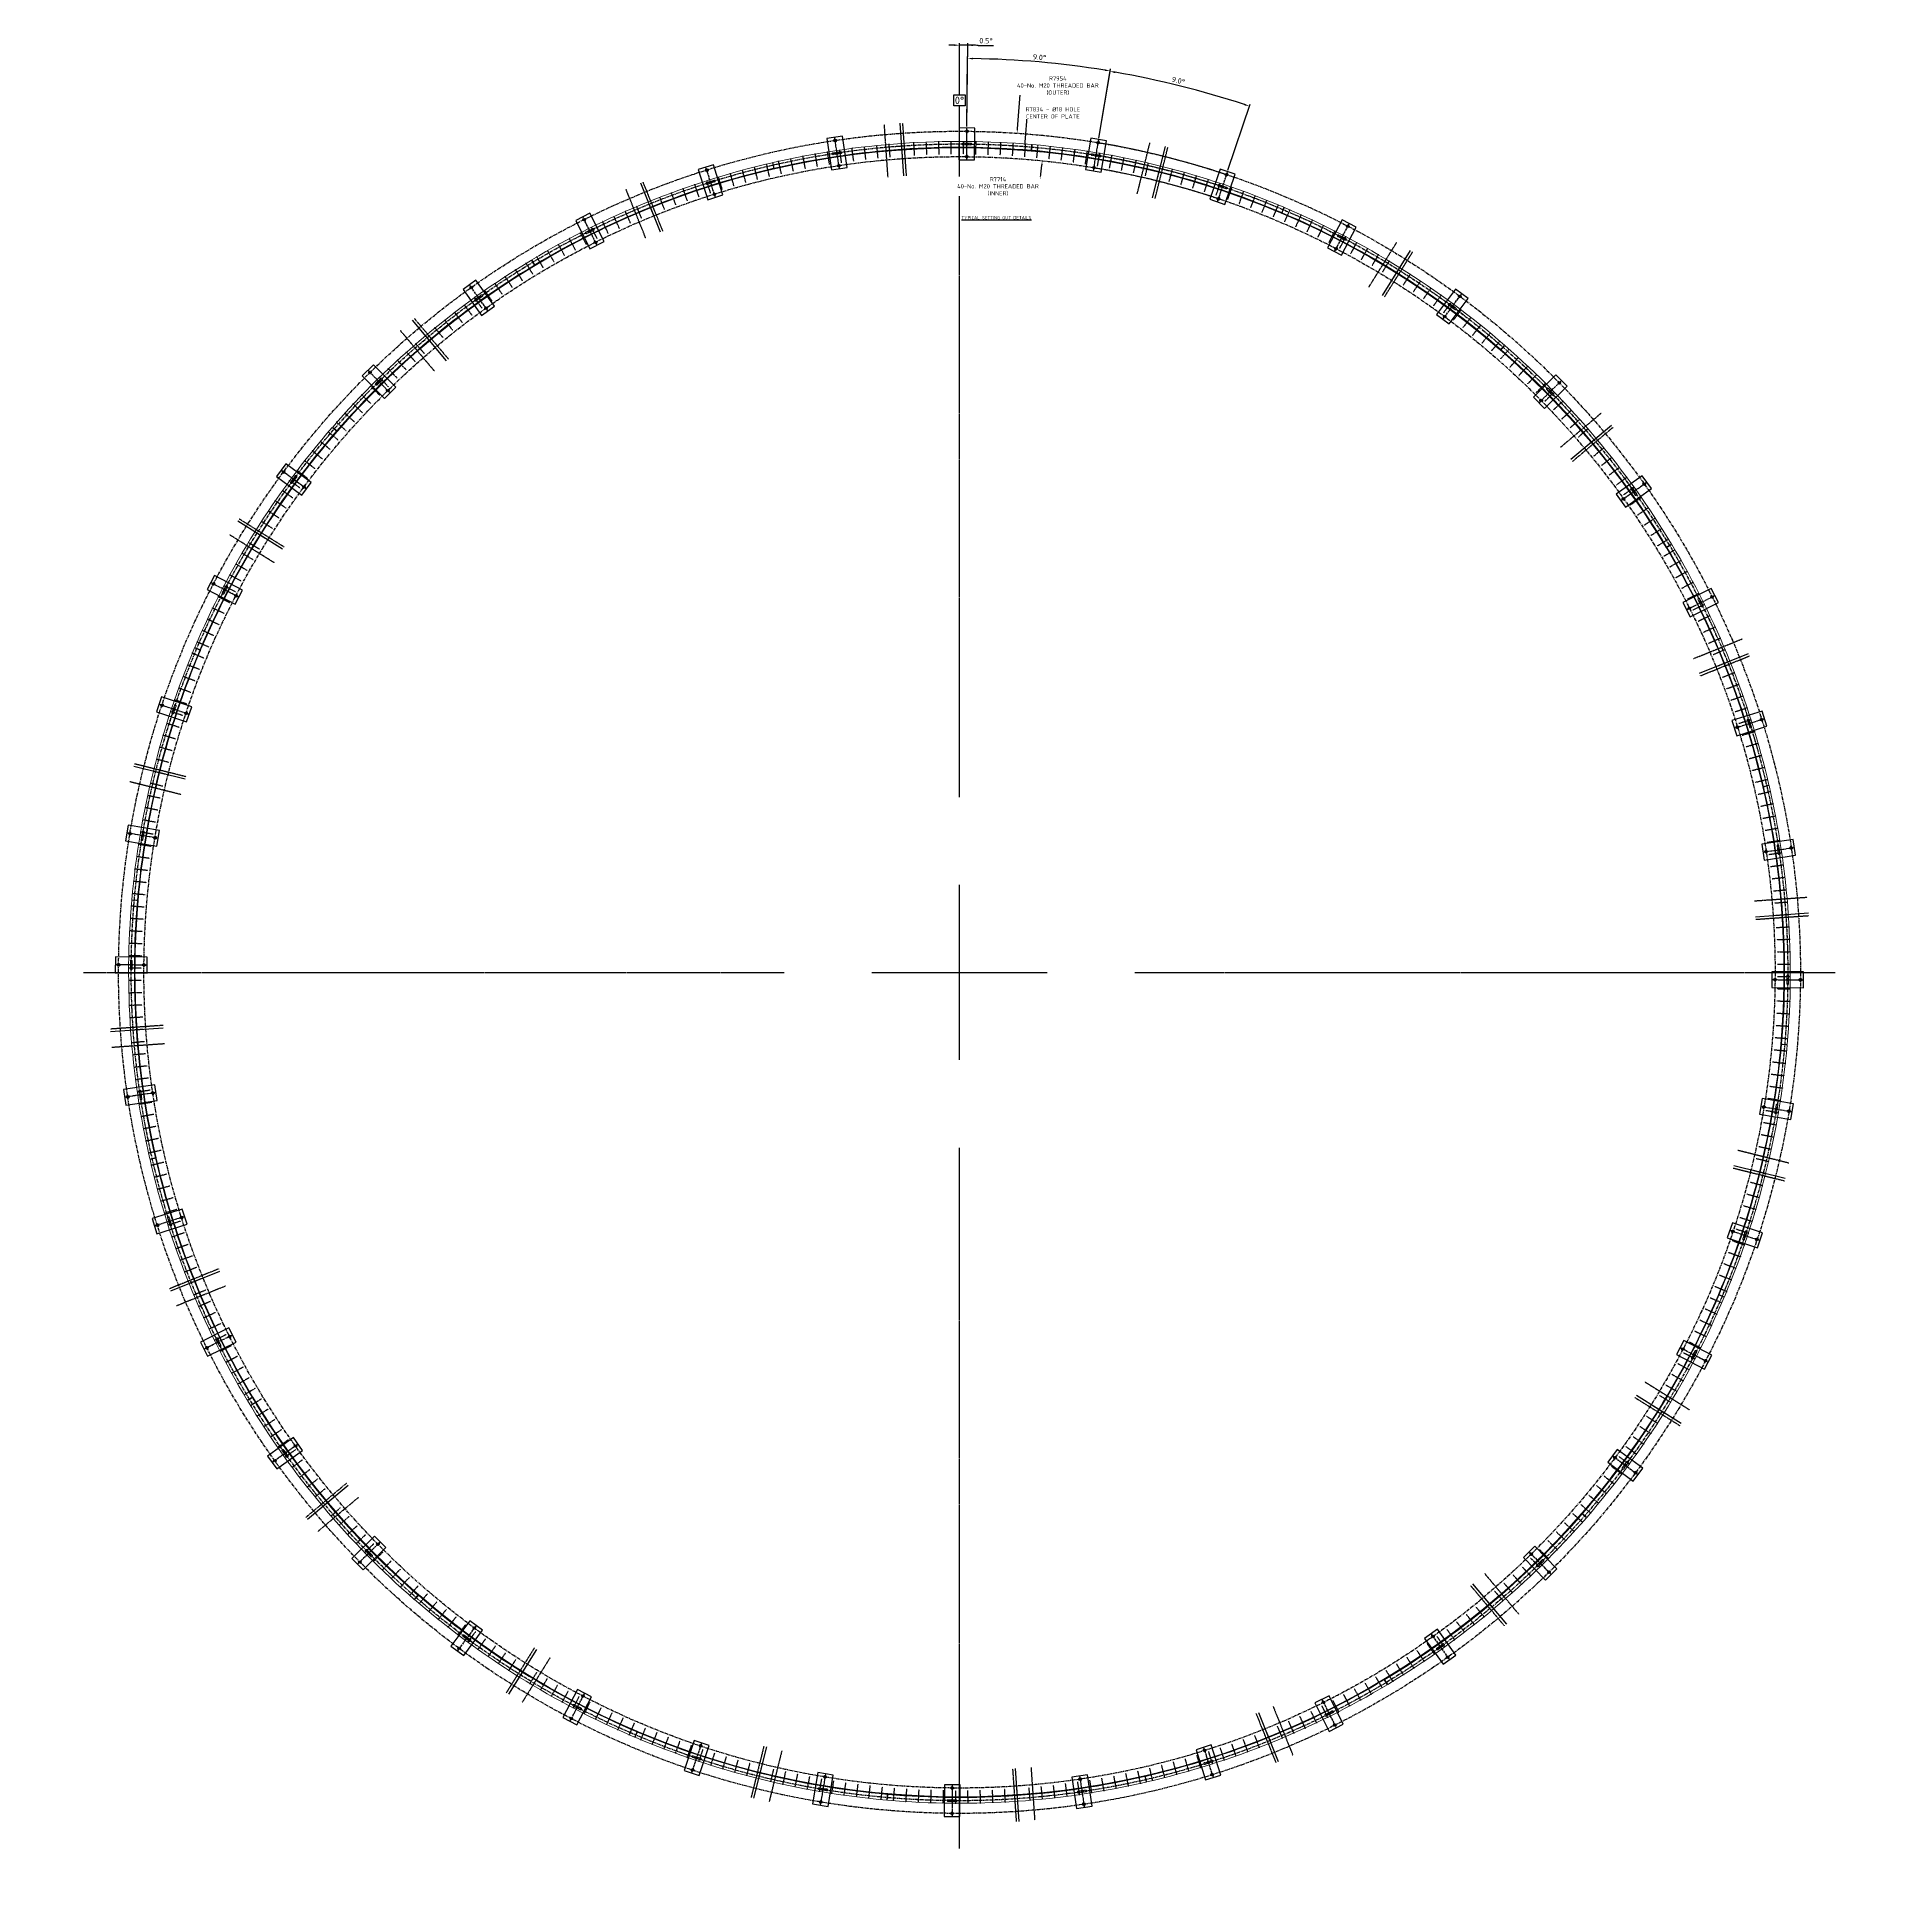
# Model space of a CAD drawing. Header units: millimetres. Extents: x -272986 to 200319, y -34579 to 49604.
# Drawn here: x 32556 to 50003, y 1270 to 18837 of the extents above; entities that cross this region are included whole.
import ezdxf
from ezdxf import colors
from ezdxf.entities.mleader import LeaderData, LeaderLine
from ezdxf.math import Vec2, Vec3

# ---------------------------------------------------------------- set-up
doc = ezdxf.new("R2010")
doc.units = ezdxf.units.MM
for name, pattern in [('CENTER', [50.8, 31.75, -6.35, 6.35, -6.35]), ('CENTER2', [28.575, 19.05, -3.175, 3.175, -3.175]), ('HIDDEN2', [4.7625, 3.175, -1.5875])]:
    doc.linetypes.add(name, pattern=pattern)
doc.layers.get('Defpoints').update_dxf_attribs({"color": 9})
for name, color, linetype in [('CENTRE', 1, 'CENTER'), ('X 0001 M', 7, 'Continuous'), ('X 1001 M', 8, 'HIDDEN2'), ('X 3001 D', 5, 'Continuous'), ('X 4001 T', 7, 'Continuous')]:
    doc.layers.add(name, color=color, linetype=linetype)
doc.styles.add('BIT STD. 2.0', font='isocpeur.ttf', dxfattribs={"height": 2})
doc.styles.add('BIT STD. 2.5', font='isocpeur.ttf', dxfattribs={"height": 2.5})
doc.styles.add('BIT STD. 3.0', font='isocpeur.ttf', dxfattribs={"height": 2.5})
doc.dimstyles.new('BIT STD. 2.0.1', dxfattribs={"dimtxt": 2, "dimasz": 2, "dimexe": 1, "dimexo": 0.625, "dimgap": 1, "dimtad": 1, "dimtih": 1, "dimtoh": 1, "dimdec": 0, "dimdsep": 46, "dimtxsty": 'BIT STD. 2.0', "dimcen": 0, "dimadec": 0, "dimazin": 0, "dimtfac": 1, "dimtdec": 0, "dimtofl": 0, "dimtmove": 0, "dimatfit": 3, "dimfxl": 1, "dimtfill": 1, "dimlwd": -1, "dimlwe": -1, "dimarcsym": 0})
doc.dimstyles.new('BIT STD. 2.5', dxfattribs={"dimtxt": 2.5, "dimasz": 2.5, "dimexe": 1, "dimexo": 0.75, "dimgap": 1, "dimtad": 1, "dimdec": 0, "dimdsep": 46, "dimtxsty": 'BIT STD. 2.5', "dimcen": 0, "dimadec": 0, "dimazin": 0, "dimtfac": 1, "dimtdec": 0, "dimtmove": 0, "dimatfit": 3, "dimfxl": 1, "dimtfill": 1, "dimlwd": -1, "dimlwe": -1, "dimarcsym": 0})

# ---------------------------------------------------------------- blocks, each defined once
blk = doc.blocks.new('*U451')
at = {"layer": 'X 0001 M'}
blk.add_line((25, -250), (25, 250), dxfattribs=at)
at = {"layer": 'X 1001 M', "color": 251, "ltscale": 0.5}
for p, q in [((-125, -250), (-125, 250)), ((50, -250), (50, 250))]:
    blk.add_line(p, q, dxfattribs=at)
blk = doc.blocks.new('*U452')
at = {"color": 0, "linetype": 'ByBlock', "lineweight": -2, "transparency": 16777216}
blk.add_blockref('*U451', (-48396, 46247), dxfattribs=at)
for p, rotation in [((-50805, 45857), 18.00000000000003), ((-45985, 45873), 342.0000000000001), ((-52975, 44743), 36.00000000000002), ((-43808, 44772), 324), ((-42077, 43052), 306.0000000000001), ((-54695, 43012), 54.00000000000001), ((-55796, 40834), 72.00000000000003), ((-40962, 40882), 288), ((-56170, 38423), 90.00000000000001), ((-40573, 38473), 270), ((-40947, 36062), 252), ((-55780, 36014), 108), ((-42047, 33885), 234), ((-54666, 33844), 126), ((-52935, 32124), 144.0000000000001), ((-43767, 32154), 216), ((-50757, 31024), 162.0000000000001), ((-45938, 31039), 198), ((-48346, 30650), 180)]:
    blk.add_blockref('*U451', p, dxfattribs=dict(at, rotation=rotation))
blk = doc.blocks.new('*U453')
at = {"color": 6, "linetype": 'HIDDEN2', "ltscale": 0.5}
blk.add_line((0, -62.5), (0, 62.5), dxfattribs=at)
blk = doc.blocks.new('*U454')
at = {"color": 0, "linetype": 'ByBlock', "lineweight": -2, "transparency": 16777216}
for p, rotation in [((-49649, 46141), 9.428571428571429), ((-49534, 46160), 8.57142857142858), ((-49418, 46176), 7.714285714285643), ((-49302, 46191), 6.857142857142835), ((-49186, 46204), 5.999999999999965), ((-49070, 46215), 5.142857142857048), ((-48954, 46225), 4.285714285714301), ((-48838, 46233), 3.428571428571321), ((-48721, 46239), 2.571428571428504), ((-48604, 46243), 1.714285714285792), ((-48488, 46246), 0.8571428571427642), ((-48255, 46246), 359.1428571428572), ((-48138, 46243), 358.2857142857142), ((-48021, 46239), 357.4285714285716), ((-47905, 46233), 356.5714285714287), ((-47788, 46225), 355.7142857142857), ((-47672, 46215), 354.8571428571428), ((-47556, 46204), 353.9999999999999), ((-47440, 46191), 353.1428571428571), ((-47324, 46176), 352.2857142857143), ((-47209, 46160), 351.4285714285714), ((-47094, 46141), 350.5714285714286), ((-50446, 45966), 15.42857142857141), ((-50333, 45996), 14.57142857142854), ((-50220, 46024), 13.71428571428573), ((-50107, 46051), 12.85714285714285), ((-49993, 46076), 11.99999999999999), ((-49878, 46100), 11.14285714285714), ((-49764, 46121), 10.28571428571428), ((-46979, 46121), 349.7142857142857), ((-46864, 46100), 348.8571428571428), ((-46750, 46076), 348), ((-46636, 46051), 347.1428571428571), ((-46522, 46024), 346.2857142857143), ((-46409, 45996), 345.4285714285714), ((-46297, 45966), 344.5714285714286), ((-50892, 45828), 18.85714285714285), ((-50781, 45865), 17.99999999999999), ((-50670, 45900), 17.14285714285713), ((-50558, 45934), 16.28571428571426), ((-46184, 45934), 343.7142857142857), ((-46073, 45900), 342.8571428571428), ((-45961, 45865), 341.9999999999999), ((-45851, 45828), 341.1428571428571), ((-51436, 45619), 23.14285714285715), ((-51329, 45664), 22.28571428571427), ((-51220, 45708), 21.42857142857141), ((-51111, 45749), 20.57142857142855), ((-51002, 45790), 19.71428571428569), ((-45741, 45790), 340.2857142857143), ((-45631, 45749), 339.4285714285714), ((-45522, 45708), 338.5714285714286), ((-45414, 45664), 337.7142857142857), ((-45306, 45619), 336.8571428571428), ((-51755, 45474), 25.71428571428573), ((-51649, 45524), 24.85714285714285), ((-51543, 45572), 23.99999999999999), ((-45199, 45572), 335.9999999999999), ((-45093, 45524), 335.1428571428571), ((-44988, 45474), 334.2857142857142), ((-52067, 45315), 28.28571428571427), ((-51964, 45370), 27.42857142857139), ((-51860, 45423), 26.57142857142855), ((-44883, 45423), 333.4285714285714), ((-44779, 45370), 332.5714285714286), ((-44676, 45315), 331.7142857142857), ((-52371, 45143), 30.85714285714286), ((-52270, 45202), 29.99999999999999), ((-52169, 45259), 29.14285714285712), ((-44573, 45259), 330.8571428571428), ((-44472, 45202), 329.9999999999999), ((-44371, 45143), 329.1428571428571), ((-52667, 44957), 33.42857142857142), ((-52570, 45020), 32.57142857142857), ((-52471, 45082), 31.7142857142857), ((-44272, 45082), 328.2857142857142), ((-44173, 45020), 327.4285714285714), ((-44075, 44957), 326.5714285714286), ((-52955, 44757), 36), ((-52860, 44825), 35.14285714285712), ((-52764, 44892), 34.28571428571429), ((-43978, 44892), 325.7142857142857), ((-43882, 44825), 324.8571428571428), ((-43787, 44757), 323.9999999999999), ((-53142, 44617), 37.71428571428571), ((-53049, 44688), 36.85714285714283), ((-43693, 44688), 323.1428571428571), ((-43601, 44617), 322.2857142857143), ((-53414, 44397), 40.28571428571428), ((-53324, 44472), 39.4285714285714), ((-53233, 44545), 38.57142857142858), ((-43509, 44545), 321.4285714285714), ((-43418, 44472), 320.5714285714286), ((-43329, 44397), 319.7142857142857), ((-53589, 44244), 41.99999999999999), ((-53502, 44321), 41.14285714285715), ((-43240, 44321), 318.8571428571428), ((-43153, 44244), 317.9999999999999), ((-53760, 44085), 43.71428571428572), ((-53676, 44165), 42.85714285714285), ((-43067, 44165), 317.1428571428571), ((-42982, 44085), 316.2857142857143), ((-53927, 43921), 45.42857142857142), ((-53844, 44004), 44.57142857142856), ((-42898, 44004), 315.4285714285714), ((-42816, 43921), 314.5714285714285), ((-54088, 43752), 47.14285714285713), ((-54008, 43837), 46.28571428571428), ((-42734, 43837), 313.7142857142857), ((-42654, 43752), 312.8571428571428), ((-54244, 43579), 48.85714285714286), ((-54167, 43666), 48), ((-42576, 43666), 311.9999999999999), ((-42498, 43579), 311.1428571428571), ((-54395, 43401), 50.57142857142856), ((-54320, 43491), 49.71428571428571), ((-42422, 43491), 310.2857142857142), ((-42348, 43401), 309.4285714285714), ((-54540, 43219), 52.28571428571427), ((-54468, 43310), 51.42857142857143), ((-42274, 43310), 308.5714285714285), ((-42202, 43219), 307.7142857142857), ((-54680, 43032), 54), ((-54611, 43126), 53.14285714285714), ((-42131, 43126), 306.8571428571428), ((-42062, 43032), 305.9999999999999), ((-54815, 42841), 55.71428571428571), ((-54748, 42937), 54.85714285714284), ((-41994, 42937), 305.1428571428571), ((-41928, 42841), 304.2857142857142), ((-54880, 42744), 56.57142857142856), ((-41863, 42744), 303.4285714285714), ((-55005, 42548), 58.28571428571428), ((-54943, 42646), 57.42857142857141), ((-41799, 42646), 302.5714285714286), ((-41737, 42548), 301.7142857142857), ((-55125, 42347), 59.99999999999999), ((-55066, 42448), 59.14285714285715), ((-41677, 42448), 300.8571428571428), ((-41617, 42347), 299.9999999999999), ((-55239, 42144), 61.71428571428572), ((-55182, 42246), 60.85714285714285), ((-41560, 42246), 299.1428571428571), ((-41504, 42144), 298.2857142857142), ((-55293, 42040), 62.57142857142856), ((-41449, 42040), 297.4285714285714), ((-55397, 41832), 64.28571428571428), ((-55346, 41937), 63.42857142857142), ((-41396, 41937), 296.5714285714285), ((-41345, 41832), 295.7142857142857), ((-55495, 41620), 66.00000000000001), ((-55447, 41726), 65.14285714285712), ((-41295, 41726), 294.8571428571428), ((-41247, 41620), 293.9999999999999), ((-55542, 41513), 66.85714285714285), ((-41200, 41513), 293.1428571428571), ((-55631, 41297), 68.57142857142858), ((-55587, 41406), 67.7142857142857), ((-41155, 41406), 292.2857142857143), ((-41112, 41297), 291.4285714285714), ((-55672, 41188), 69.42857142857143), ((-41070, 41188), 290.5714285714285), ((-55751, 40969), 71.14285714285712), ((-55713, 41079), 70.28571428571428), ((-41030, 41079), 289.7142857142857), ((-40991, 40969), 288.8571428571428), ((-55823, 40747), 72.85714285714285), ((-55788, 40858), 72), ((-40954, 40858), 287.9999999999999), ((-40919, 40747), 287.1428571428571), ((-55857, 40635), 73.71428571428571), ((-40886, 40635), 286.2857142857142), ((-55919, 40410), 75.42857142857142), ((-55889, 40523), 74.57142857142857), ((-40854, 40523), 285.4285714285714), ((-40824, 40410), 284.5714285714285), ((-55947, 40297), 76.28571428571428), ((-40795, 40297), 283.7142857142856), ((-55999, 40070), 77.99999999999999), ((-55974, 40183), 77.14285714285715), ((-40768, 40183), 282.8571428571428), ((-40743, 40070), 282), ((-56023, 39955), 78.85714285714285), ((-40720, 39955), 281.1428571428571), ((-56064, 39726), 80.57142857142856), ((-56044, 39841), 79.71428571428572), ((-40698, 39841), 280.2857142857142), ((-40678, 39726), 279.4285714285714), ((-56083, 39610), 81.42857142857142), ((-40660, 39610), 278.5714285714285), ((-56114, 39379), 83.14285714285712), ((-56099, 39495), 82.28571428571429), ((-40643, 39495), 277.7142857142857), ((-40628, 39379), 276.8571428571428), ((-56127, 39263), 83.99999999999999), ((-40615, 39263), 275.9999999999999), ((-56148, 39031), 85.71428571428571), ((-56138, 39147), 84.85714285714286), ((-40604, 39147), 275.1428571428571), ((-40595, 39031), 274.2857142857143), ((-56156, 38915), 86.57142857142857), ((-40587, 38915), 273.4285714285714), ((-56166, 38681), 88.28571428571426), ((-56162, 38798), 87.42857142857143), ((-40581, 38798), 272.5714285714286), ((-40576, 38681), 271.7142857142857), ((-56169, 38565), 89.14285714285714), ((-40574, 38565), 270.8571428571428), ((-56170, 38448), 90), ((-56169, 38331), 90.85714285714285), ((-40574, 38331), 269.1428571428572), ((-40573, 38448), 270), ((-56166, 38215), 91.71428571428571), ((-40576, 38215), 268.2857142857143), ((-56162, 38098), 92.57142857142857), ((-56156, 37982), 93.4285714285714), ((-40587, 37982), 266.5714285714286), ((-40581, 38098), 267.4285714285714), ((-56148, 37865), 94.28571428571426), ((-40595, 37865), 265.7142857142857), ((-56138, 37749), 95.14285714285714), ((-56127, 37633), 95.99999999999999), ((-40615, 37633), 264), ((-40604, 37749), 264.8571428571429), ((-56114, 37517), 96.85714285714285), ((-40628, 37517), 263.1428571428571), ((-56099, 37401), 97.7142857142857), ((-56083, 37286), 98.57142857142856), ((-40660, 37286), 261.4285714285714), ((-40643, 37401), 262.2857142857143), ((-56064, 37171), 99.4285714285714), ((-56044, 37056), 100.2857142857143), ((-40698, 37056), 259.7142857142857), ((-40678, 37171), 260.5714285714286), ((-56023, 36941), 101.1428571428571), ((-40720, 36941), 258.8571428571428), ((-55999, 36827), 102), ((-55974, 36713), 102.8571428571429), ((-40768, 36713), 257.1428571428571), ((-40743, 36827), 258), ((-55947, 36599), 103.7142857142857), ((-40795, 36599), 256.2857142857142), ((-55919, 36486), 104.5714285714286), ((-55889, 36373), 105.4285714285714), ((-40854, 36373), 254.5714285714286), ((-40824, 36486), 255.4285714285714), ((-55857, 36261), 106.2857142857143), ((-40886, 36261), 253.7142857142857), ((-55823, 36149), 107.1428571428572), ((-55788, 36038), 108), ((-40954, 36038), 252), ((-40919, 36149), 252.8571428571428), ((-55751, 35928), 108.8571428571429), ((-55713, 35817), 109.7142857142857), ((-41030, 35817), 250.2857142857142), ((-40991, 35928), 251.1428571428571), ((-55672, 35708), 110.5714285714286), ((-41070, 35708), 249.4285714285714), ((-55631, 35599), 111.4285714285714), ((-55587, 35491), 112.2857142857143), ((-41155, 35491), 247.7142857142857), ((-41112, 35599), 248.5714285714285), ((-55542, 35383), 113.1428571428572), ((-41200, 35383), 246.8571428571429), ((-55495, 35276), 114), ((-55447, 35170), 114.8571428571428), ((-41295, 35170), 245.1428571428571), ((-41247, 35276), 246), ((-55397, 35065), 115.7142857142857), ((-55346, 34960), 116.5714285714286), ((-41396, 34960), 243.4285714285714), ((-41345, 35065), 244.2857142857143), ((-55293, 34856), 117.4285714285714), ((-55239, 34753), 118.2857142857143), ((-41504, 34753), 241.7142857142857), ((-41449, 34856), 242.5714285714286), ((-55182, 34650), 119.1428571428571), ((-41560, 34650), 240.8571428571428), ((-55125, 34549), 120), ((-55066, 34448), 120.8571428571428), ((-41677, 34448), 239.1428571428572), ((-41617, 34549), 240), ((-55005, 34349), 121.7142857142857), ((-54943, 34250), 122.5714285714286), ((-41799, 34250), 237.4285714285714), ((-41737, 34349), 238.2857142857142), ((-54880, 34152), 123.4285714285714), ((-54815, 34055), 124.2857142857143), ((-41928, 34055), 235.7142857142857), ((-41863, 34152), 236.5714285714286), ((-54748, 33959), 125.1428571428572), ((-41994, 33959), 234.8571428571428), ((-54680, 33864), 126), ((-54611, 33770), 126.8571428571428), ((-42131, 33770), 233.1428571428571), ((-42062, 33864), 234), ((-54540, 33678), 127.7142857142857), ((-54468, 33586), 128.5714285714286), ((-42274, 33586), 231.4285714285714), ((-42202, 33678), 232.2857142857143), ((-54395, 33495), 129.4285714285714), ((-54320, 33406), 130.2857142857143), ((-42422, 33406), 229.7142857142857), ((-42348, 33495), 230.5714285714285), ((-54244, 33317), 131.1428571428571), ((-54167, 33230), 132), ((-42576, 33230), 227.9999999999999), ((-42498, 33317), 228.8571428571428), ((-54088, 33144), 132.8571428571428), ((-54008, 33059), 133.7142857142857), ((-42734, 33059), 226.2857142857143), ((-42654, 33144), 227.1428571428571), ((-53927, 32975), 134.5714285714286), ((-53844, 32893), 135.4285714285714), ((-53760, 32811), 136.2857142857143), ((-42982, 32811), 223.7142857142857), ((-42898, 32893), 224.5714285714285), ((-42816, 32975), 225.4285714285714), ((-53676, 32731), 137.1428571428571), ((-53589, 32653), 138), ((-43153, 32653), 222), ((-43067, 32731), 222.8571428571428), ((-53502, 32575), 138.8571428571428), ((-53414, 32499), 139.7142857142857), ((-43329, 32499), 220.2857142857142), ((-43240, 32575), 221.1428571428572), ((-53324, 32424), 140.5714285714286), ((-53233, 32351), 141.4285714285714), ((-53142, 32279), 142.2857142857142), ((-43601, 32279), 217.7142857142856), ((-43509, 32351), 218.5714285714285), ((-43418, 32424), 219.4285714285714), ((-53049, 32208), 143.1428571428571), ((-52955, 32139), 144), ((-43787, 32139), 216), ((-43693, 32208), 216.8571428571429), ((-52860, 32071), 144.8571428571428), ((-52764, 32005), 145.7142857142857), ((-52667, 31940), 146.5714285714286), ((-44075, 31940), 213.4285714285714), ((-43978, 32005), 214.2857142857142), ((-43882, 32071), 215.1428571428571), ((-52570, 31876), 147.4285714285714), ((-52471, 31814), 148.2857142857142), ((-52371, 31754), 149.1428571428571), ((-44371, 31754), 210.8571428571428), ((-44272, 31814), 211.7142857142857), ((-44173, 31876), 212.5714285714286), ((-52270, 31694), 150), ((-52169, 31637), 150.8571428571428), ((-52067, 31581), 151.7142857142857), ((-44676, 31581), 208.2857142857142), ((-44573, 31637), 209.1428571428571), ((-44472, 31694), 209.9999999999999), ((-51964, 31526), 152.5714285714286), ((-51860, 31473), 153.4285714285714), ((-51755, 31422), 154.2857142857143), ((-44988, 31422), 205.7142857142857), ((-44883, 31473), 206.5714285714285), ((-44779, 31526), 207.4285714285714), ((-51649, 31372), 155.1428571428571), ((-51543, 31324), 156), ((-51436, 31277), 156.8571428571429), ((-51329, 31232), 157.7142857142857), ((-45414, 31232), 202.2857142857142), ((-45306, 31277), 203.1428571428571), ((-45199, 31324), 203.9999999999999), ((-45093, 31372), 204.8571428571428), ((-51220, 31189), 158.5714285714285), ((-51111, 31147), 159.4285714285714), ((-51002, 31107), 160.2857142857143), ((-50892, 31068), 161.1428571428571), ((-45851, 31068), 198.8571428571427), ((-45741, 31107), 199.7142857142857), ((-45631, 31147), 200.5714285714286), ((-45522, 31189), 201.4285714285713), ((-50781, 31031), 162.0000000000001), ((-50670, 30996), 162.8571428571428), ((-50558, 30963), 163.7142857142857), ((-50446, 30931), 164.5714285714286), ((-50333, 30900), 165.4285714285714), ((-50220, 30872), 166.2857142857142), ((-46522, 30872), 193.7142857142856), ((-46409, 30900), 194.5714285714285), ((-46297, 30931), 195.4285714285714), ((-46184, 30963), 196.2857142857142), ((-46073, 30996), 197.1428571428571), ((-45961, 31031), 198), ((-50107, 30845), 167.1428571428571), ((-49993, 30820), 168), ((-49878, 30797), 168.8571428571428), ((-49764, 30775), 169.7142857142857), ((-49649, 30755), 170.5714285714286), ((-49534, 30737), 171.4285714285714), ((-49418, 30720), 172.2857142857144), ((-49302, 30705), 173.1428571428571), ((-49186, 30692), 174), ((-49070, 30681), 174.8571428571429), ((-47672, 30681), 185.1428571428571), ((-47556, 30692), 185.9999999999999), ((-47440, 30705), 186.8571428571428), ((-47324, 30720), 187.7142857142856), ((-47209, 30737), 188.5714285714285), ((-47094, 30755), 189.4285714285714), ((-46979, 30775), 190.2857142857143), ((-46864, 30797), 191.1428571428571), ((-46750, 30820), 192), ((-46636, 30845), 192.8571428571429), ((-48954, 30671), 175.7142857142857), ((-48838, 30664), 176.5714285714287), ((-48721, 30657), 177.4285714285716), ((-48604, 30653), 178.2857142857142), ((-48488, 30651), 179.1428571428573), ((-48371, 30650), 180), ((-48255, 30651), 180.8571428571427), ((-48138, 30653), 181.7142857142856), ((-48021, 30657), 182.5714285714285), ((-47905, 30664), 183.4285714285713), ((-47788, 30671), 184.2857142857142)]:
    blk.add_blockref('*U453', p, dxfattribs=dict(at, rotation=rotation))
blk.add_blockref('*U453', (-48371, 46247), dxfattribs=at)
blk = doc.blocks.new('A$Cd0eb770c')
at = {"color": 0, "linetype": 'Continuous', "lineweight": 0}
for p, q in [((-1227, -7762), (-1220, -7718)), ((-1220, -7718), (-1218, -7709)), ((-1218, -7709), (-1217, -7703)), ((1217, -7703), (1218, -7709)), ((1218, -7709), (1220, -7718)), ((1220, -7718), (1227, -7762))]:
    blk.add_line(p, q, dxfattribs=at)
for radius, start, end in [(7804, 261.0183, 278.9817), (7798, 261.0183, 278.9817), (7858, 261.0183, 278.9817), (7842, 265.2281, 265.7571), (7825, 265.2281, 265.7571), (7824, 274.2429, 274.7719), (7842, 274.2429, 274.7719)]:
    blk.add_arc((0, 0), radius, start, end, dxfattribs=at)
for points, knots in [([(-652, -7815), (-655, -7815), (-657, -7814), (-659, -7812), (-660, -7810), (-661, -7808), (-661, -7806), (-661, -7803), (-659, -7801), (-658, -7800), (-656, -7798), (-653, -7797), (-651, -7797)], [0, 0, 0, 0, 0.785398, 0.785398, 0.785398, 1.558627, 1.558627, 1.558627, 2.35011, 2.35011, 2.35011, 3.141593, 3.141593, 3.141593, 3.141593]), ([(-579, -7803), (-577, -7803), (-574, -7804), (-573, -7806), (-571, -7808), (-570, -7810), (-571, -7813), (-571, -7815), (-572, -7817), (-574, -7819), (-575, -7820), (-578, -7821), (-580, -7821)], [0, 0, 0, 0, 0.785398, 0.785398, 0.785398, 1.559539, 1.559539, 1.559539, 2.350566, 2.350566, 2.350566, 3.141593, 3.141593, 3.141593, 3.141593]), ([(580, -7821), (578, -7821), (575, -7820), (574, -7819), (572, -7817), (571, -7815), (571, -7813), (570, -7810), (571, -7808), (573, -7806), (574, -7804), (577, -7803), (579, -7803)], [0, 0, 0, 0, 0.785398, 0.785398, 0.785398, 1.558627, 1.558627, 1.558627, 2.35011, 2.35011, 2.35011, 3.141593, 3.141593, 3.141593, 3.141593]), ([(651, -7797), (653, -7797), (656, -7798), (657, -7799), (659, -7801), (660, -7803), (661, -7805), (661, -7808), (660, -7810), (659, -7812), (657, -7814), (655, -7815), (652, -7815)], [0, 0, 0, 0, 0.785398, 0.785398, 0.785398, 1.559539, 1.559539, 1.559539, 2.350566, 2.350566, 2.350566, 3.141593, 3.141593, 3.141593, 3.141593])]:
    blk.add_open_spline(points, degree=3, knots=knots, dxfattribs=at)
blk = doc.blocks.new('*U459')
blk.add_blockref('A$Cd0eb770c', (0, 7781))
blk = doc.blocks.new('*U460')
at = {"color": 0, "linetype": 'ByBlock', "lineweight": -2, "transparency": 16777216}
for p, rotation in [((38875, 17394), 198), ((41279, 17774), 180), ((43684, 17394), 162), ((36706, 16288), 216), ((45853, 16288), 144), ((34984, 14567), 234), ((47574, 14567), 126), ((33879, 12398), 252), ((48679, 12398), 108), ((33498, 9994), 270), ((49060, 9994), 90.00000000000001), ((33879, 7589), 288), ((48679, 7589), 72), ((34984, 5420), 306), ((47574, 5420), 54), ((36706, 3699), 324), ((45853, 3699), 35.99999999999999), ((38875, 2594), 342.0000000000001), ((43684, 2594), 17.99999999999997)]:
    blk.add_blockref('*U459', p, dxfattribs=dict(at, rotation=rotation))
blk.add_blockref('*U459', (41279, 2213), dxfattribs=at)
blk = doc.blocks.new('*U465')
at = {"layer": 'CENTRE', "color": 0, "linetype": 'CENTER2', "transparency": 16777216}
for p, q in [((-17, 0), (-2.4, 0)), ((0, 2.4), (0, 17)), ((2.4, 0), (17, 0)), ((0, -17), (0, -2.4))]:
    blk.add_line(p, q, dxfattribs=at)
at = {"layer": 'CENTRE', "color": 0, "linetype": 'Continuous', "transparency": 16777216}
for p, q in [((-1.2, 0), (1.2, 0)), ((0, -1.2), (0, 1.2))]:
    blk.add_line(p, q, dxfattribs=at)
blk = doc.blocks.new('*U466')
at = {"layer": 'CENTRE', "color": 0, "linetype": 'CENTER2', "transparency": 16777216}
for p, q in [((-14, 0), (-1.8, 0)), ((0, 1.8), (0, 14)), ((1.8, 0), (14, 0)), ((0, -14), (0, -1.8))]:
    blk.add_line(p, q, dxfattribs=at)
at = {"layer": 'CENTRE', "color": 0, "linetype": 'Continuous', "transparency": 16777216}
for p, q in [((-0.9, 0), (0.9, 0)), ((0, -0.9), (0, 0.9))]:
    blk.add_line(p, q, dxfattribs=at)
blk = doc.blocks.new('*U467')
at = {"layer": 'CENTRE', "color": 0, "linetype": 'CENTER2', "transparency": 16777216}
for p, q in [((-17, 0), (-2.4, 0)), ((0, 2.4), (0, 17)), ((2.4, 0), (17, 0)), ((0, -17), (0, -2.4))]:
    blk.add_line(p, q, dxfattribs=at)
at = {"layer": 'CENTRE', "color": 0, "linetype": 'Continuous', "transparency": 16777216}
for p, q in [((-1.2, 0), (1.2, 0)), ((0, -1.2), (0, 1.2))]:
    blk.add_line(p, q, dxfattribs=at)
blk = doc.blocks.new('*U468')
at = {"layer": 'Defpoints', "color": 0, "linetype": 'CENTER2', "transparency": 16777216}
blk.add_line((0, 150), (0, -150), dxfattribs=at)
blk = doc.blocks.new('Level Plate - Plan')
blk.add_lwpolyline([(75, -150), (75, 150), (-75, 150), (-75, -150)], close=True)
for centre, radius in [((0, 120), 12), ((0, 0), 9), ((0, -120), 12)]:
    blk.add_circle(centre, radius)
at = {"layer": 'CENTRE', "linetype": 'CENTER2'}
for name, p in [('*U465', (0, 120)), ('*U466', (0, 0)), ('*U467', (0, -120))]:
    blk.add_blockref(name, p, dxfattribs=at)
at = {"layer": 'Defpoints', "color": 1, "linetype": 'CENTER2'}
blk.add_blockref('*U468', (0, 0), dxfattribs=at)
blk = doc.blocks.new('*U462')
for p, rotation in [((595, 92), 13.49259720449747), ((-617, -100), 4.507397385545388)]:
    blk.add_blockref('Level Plate - Plan', p, dxfattribs=dict(rotation=rotation))
blk = doc.blocks.new('*U463')
at = {"color": 0, "linetype": 'ByBlock', "lineweight": -2, "transparency": 16777216}
for p, rotation in [((42489, 17707), 161.9999999999999), ((40047, 17703), 180), ((44814, 16955), 143.9999999999999), ((37725, 16945), 197.9999999999998), ((46792, 15522), 125.9999999999999), ((35751, 15506), 215.9999999999999), ((34318, 13528), 234), ((48230, 13548), 107.9999999999999), ((33566, 11204), 251.9999999999999), ((48988, 11226), 89.99999999999991), ((48992, 8783), 71.9999999999999), ((33570, 8761), 269.9999999999999), ((34328, 6439), 287.9999999999999), ((48240, 6459), 53.9999999999999), ((35767, 4465), 306), ((46808, 4481), 35.99999999999989), ((37745, 3032), 323.9999999999999), ((44833, 3043), 17.9999999999999), ((40069, 2281), 341.9999999999999)]:
    blk.add_blockref('*U462', p, dxfattribs=dict(at, rotation=rotation))
blk.add_blockref('*U462', (42511, 2284), dxfattribs=at)
blk = doc.blocks.new('*U464')
at = {"layer": 'CENTRE', "color": 0, "linetype": 'CENTER2', "transparency": 16777216}
for p, q in [((0, 1657), (0, 8285)), ((-8285, 0), (-1657, 0)), ((1657, 0), (8285, 0)), ((0, -8285), (0, -1657))]:
    blk.add_line(p, q, dxfattribs=at)
at = {"layer": 'CENTRE', "color": 0, "linetype": 'Continuous', "transparency": 16777216}
for p, q in [((0, -828), (0, 828)), ((-828, 0), (828, 0))]:
    blk.add_line(p, q, dxfattribs=at)
blk = doc.blocks.new('*D470')
at = {"layer": 'Defpoints', "color": 0, "transparency": 16777216}
for p in [(41305, 18761), (41279, 18279), (41350, 17977), (41347, 17677), (41279, 11651)]:
    blk.add_point(p, dxfattribs=at)
at = {"layer": 'X 3001 D', "color": 0, "transparency": 16777216}
for p, q in [((41279, 18294), (41279, 18781)), ((41350, 17992), (41357, 18781)), ((41457, 18759), (41602, 18757))]:
    blk.add_line(p, q, dxfattribs=at)
for start, end in [(90.3268, 90.6536), (89.4925, 90), (88.8389, 89.4925), (88.8389, 89.1657)]:
    blk.add_arc((41279, 9995), 8766, start, end, dxfattribs=at)
for points in [[(41229, 18769), (41229, 18753), (41279, 18761)], [(41407, 18752), (41407, 18769), (41357, 18761)]]:
    blk.add_solid(points, dxfattribs=at)
at = {"layer": 'X 3001 D', "color": 0, "transparency": 16777216, "insert": (41530, 18803), "char_height": 50, "attachment_point": 5, "rotation": 358.8389, "style": 'BIT STD. 2.5', "bg_fill": 3, "box_fill_scale": 1.1, "bg_fill_color": 256, "bg_fill_true_color": 13158600, "bg_fill_transparency": 0}
blk.add_mtext('0.5°', dxfattribs=at)
blk = doc.blocks.new('*D471')
at = {"layer": 'Defpoints', "color": 0, "transparency": 16777216}
for p in [(42257, 18579), (41350, 17977), (42596, 17868), (41347, 17677), (42546, 17572)]:
    blk.add_point(p, dxfattribs=at)
at = {"layer": 'X 3001 D', "color": 0, "transparency": 16777216}
for p, q in [((41350, 17992), (41356, 18655)), ((42598, 17883), (42708, 18536))]:
    blk.add_line(p, q, dxfattribs=at)
blk.add_arc((41279, 9994), 8641, 80.8389, 89.161, dxfattribs=at)
for points in [[(41406, 18626), (41406, 18642), (41356, 18635)], [(42656, 18533), (42654, 18517), (42704, 18517)]]:
    blk.add_solid(points, dxfattribs=at)
at = {"layer": 'X 3001 D', "color": 0, "transparency": 16777216, "insert": (42036, 18647), "char_height": 50, "attachment_point": 5, "rotation": 354.9999, "style": 'BIT STD. 2.5', "bg_fill": 3, "box_fill_scale": 1.1, "bg_fill_color": 256, "bg_fill_true_color": 13158600, "bg_fill_transparency": 0}
blk.add_mtext('9.0°', dxfattribs=at)
blk = doc.blocks.new('*D472')
at = {"layer": 'Defpoints', "color": 0, "transparency": 16777216}
for p in [(43588, 18317), (42596, 17868), (42546, 17572), (43813, 17564), (43718, 17280)]:
    blk.add_point(p, dxfattribs=at)
at = {"layer": 'X 3001 D', "color": 0, "transparency": 16777216}
for p, q in [((42598, 17883), (42707, 18532)), ((43818, 17579), (44027, 18203))]:
    blk.add_line(p, q, dxfattribs=at)
blk.add_arc((41279, 9994), 8637, 71.8242, 80.1757, dxfattribs=at)
for points in [[(42751, 18496), (42754, 18513), (42704, 18513)], [(43976, 18208), (43971, 18192), (44021, 18184)]]:
    blk.add_solid(points, dxfattribs=at)
at = {"layer": 'X 3001 D', "color": 0, "transparency": 16777216, "insert": (43349, 18426), "char_height": 50, "attachment_point": 5, "rotation": 346.2082, "style": 'BIT STD. 2.5', "bg_fill": 3, "box_fill_scale": 1.1, "bg_fill_color": 256, "bg_fill_true_color": 13158600, "bg_fill_transparency": 0}
blk.add_mtext('9.0°', dxfattribs=at)
blk = doc.blocks.new('*D473')
at = {"layer": 'Defpoints', "color": 0, "transparency": 16777216}
for p in [(42062, 17667), (41279, 9994)]:
    blk.add_point(p, dxfattribs=at)
at = {"layer": 'X 3001 D', "color": 0, "transparency": 16777216}
for p, q in [((42037, 17425), (42058, 17628)), ((41997, 17425), (42037, 17425))]:
    blk.add_line(p, q, dxfattribs=at)
blk.add_solid([(42051, 17628), (42065, 17627), (42062, 17667)], dxfattribs=at)
at = {"layer": 'X 3001 D', "color": 0, "transparency": 16777216, "insert": (41643, 17425), "char_height": 40, "attachment_point": 5, "style": 'BIT STD. 2.0', "bg_fill": 3, "box_fill_scale": 1.1, "bg_fill_color": 256, "bg_fill_true_color": 13158600, "bg_fill_transparency": 0}
blk.add_mtext('R7714\\P40-No. M20 THREADED BAR \\P(INNER)', dxfattribs=at)
blk = doc.blocks.new('*D474')
at = {"layer": 'Defpoints', "color": 0, "transparency": 16777216}
for p in [(41895, 17803), (41279, 9994)]:
    blk.add_point(p, dxfattribs=at)
at = {"layer": 'X 3001 D', "color": 0, "transparency": 16777216}
for p, q in [((41920, 18121), (41898, 17843)), ((42384, 18121), (41920, 18121))]:
    blk.add_line(p, q, dxfattribs=at)
blk.add_solid([(41892, 17843), (41905, 17842), (41895, 17803)], dxfattribs=at)
at = {"layer": 'X 3001 D', "color": 0, "transparency": 16777216, "insert": (42162, 18121), "char_height": 40, "attachment_point": 5, "style": 'BIT STD. 2.0', "bg_fill": 3, "box_fill_scale": 1.1, "bg_fill_color": 256, "bg_fill_true_color": 13158600, "bg_fill_transparency": 0}
blk.add_mtext('R7834 - %%C18 HOLE\\PCENTER OF PLATE', dxfattribs=at)
blk = doc.blocks.new('*D475')
at = {"layer": 'Defpoints', "color": 0, "transparency": 16777216}
for p in [(41824, 17929), (41279, 9994)]:
    blk.add_point(p, dxfattribs=at)
at = {"layer": 'X 3001 D', "color": 0, "transparency": 16777216}
for p, q in [((41855, 18378), (41826, 17969)), ((42543, 18378), (41855, 18378))]:
    blk.add_line(p, q, dxfattribs=at)
blk.add_solid([(41820, 17969), (41833, 17968), (41824, 17929)], dxfattribs=at)
at = {"layer": 'X 3001 D', "color": 0, "transparency": 16777216, "insert": (42209, 18378), "char_height": 40, "attachment_point": 5, "style": 'BIT STD. 2.0', "bg_fill": 3, "box_fill_scale": 1.1, "bg_fill_color": 256, "bg_fill_true_color": 13158600, "bg_fill_transparency": 0}
blk.add_mtext('R7954\\P40-No. M20 THREADED BAR \\P(OUTER)', dxfattribs=at)
blk = doc.blocks.new('_Dot')
at = {"color": 0, "linetype": 'ByBlock', "lineweight": -2}
blk.add_line((-0.5, 0), (-1, 0), dxfattribs=at)
at = {"color": 0, "linetype": 'ByBlock', "const_width": 0.5}
blk.add_lwpolyline([(-0.25, 0, 1), (0.25, 0, 1)], format="xyb", close=True, dxfattribs=at)

msp = doc.modelspace()

# ---------------------------------------------------------------- linework, layer by layer
msp.add_circle((41279.1369, 9993.7595), 7798.5)
at = {"layer": 'CENTRE'}
for radius in [7953.5502, 7833.6146, 7833.5502, 7713.5502]:
    msp.add_circle((41279.1369, 9993.7595), radius, dxfattribs=at)

# ---------------------------------------------------------------- block references
at = {"rotation": 4}
for name, p in [('*U463', (797.6833, -2855.1427)), ('*U452', (92214.5108, -24986.524)), ('*U454', (92214.5108, -24986.524)), ('*U460', (797.6833, -2855.1427))]:
    msp.add_blockref(name, p, dxfattribs=at)
at = {"layer": 'CENTRE', "linetype": 'CENTER2'}
msp.add_blockref('*U464', (41279.1369, 9993.7595), dxfattribs=at)

# ---------------------------------------------------------------- leaders
at = {"layer": 'X 4001 T'}
ml = msp.add_multileader_mtext('Standard', dxfattribs=at)
ml.set_content('EXTERNAL GALVANISED CAGED LADDER, INTERMEDIATE PLATFORM AND STEP ACROSS ON TO ROOF - {\\C1;LOCATION TO BE AGREED} ', color=256, style='BIT STD. 2.5')
ml.set_leader_properties(color=150)
ml.set_arrow_properties(name='DOT')
ml.build(insert=Vec2(0, 0))
ml.multileader.update_dxf_attribs({"text_left_attachment_type": 2, "text_right_attachment_type": 2, "dogleg_length": 3, "arrow_head_size": 150, "scale": 60})
ctx = ml.context
ctx.base_point, ctx.scale, ctx.char_height, ctx.arrow_head_size, ctx.landing_gap_size, ctx.plane_origin = Vec3(-28685.1059, 18403.9763), 60, 150, 150, 60, Vec3(-30612.0554, 15232.1501)
ctx.left_attachment, ctx.right_attachment = 2, 2
notes = []
notes.append((ctx, [(1, (1, 1, 0), (-28975.2085, 18403.9763), (1, 0), 290.1026, [(0, [(-28992.3711, 16686.0701)], 0, [])])]))
ctx.mtext.insert, ctx.mtext.width, ctx.mtext.defined_height, ctx.mtext.flow_direction = Vec3(-28625.1059, 18978.9763), 3063.113176, 1596.9056, 5
ml = msp.add_multileader_mtext('Standard', dxfattribs=at)
ml.set_content('{\\LINTERNAL} GALVANISED CAGED LADDER - {\\C1;LOCATION TO BE AGREED} ', color=256, style='BIT STD. 2.5')
ml.set_leader_properties(color=150)
ml.set_arrow_properties(name='DOT')
ml.build(insert=Vec2(0, 0))
ml.multileader.update_dxf_attribs({"text_left_attachment_type": 2, "text_right_attachment_type": 2, "dogleg_length": 3, "arrow_head_size": 150, "scale": 60})
ctx = ml.context
ctx.base_point, ctx.scale, ctx.char_height, ctx.arrow_head_size, ctx.landing_gap_size, ctx.plane_origin = Vec3(-35461.974, 7831.6632), 60, 150, 150, 60, Vec3(-37388.9235, 4659.8369)
ctx.left_attachment, ctx.right_attachment = 2, 2
notes.append((ctx, [(1, (1, 1, 0), (-35752.0766, 7831.6632), (1, 0), 290.1026, [(0, [(-37399.4916, 7836.572)], 0, [])])]))
ctx.mtext.insert, ctx.mtext.width, ctx.mtext.defined_height, ctx.mtext.flow_direction = Vec3(-35401.974, 8156.6632), 3063.113176, 1596.9056, 5
ml = msp.add_multileader_mtext('Standard', dxfattribs=at)
ml.set_content('{\\LINTERNAL} GALVANISED CAGED LADDER - {\\C1;LOCATION TO BE AGREED} ', color=256, style='BIT STD. 2.5')
ml.set_leader_properties(color=150)
ml.set_arrow_properties(name='DOT')
ml.build(insert=Vec2(0, 0))
ml.multileader.update_dxf_attribs({"text_left_attachment_type": 2, "text_right_attachment_type": 2, "dogleg_length": 3, "arrow_head_size": 150, "scale": 60})
ctx = ml.context
ctx.base_point, ctx.scale, ctx.char_height, ctx.arrow_head_size, ctx.landing_gap_size, ctx.plane_origin = Vec3(9695.7028, 5844.634), 60, 150, 150, 60, Vec3(7768.7533, 2672.8077)
ctx.left_attachment, ctx.right_attachment = 2, 2
notes.append((ctx, [(1, (1, 1, 0), (9405.6002, 5844.634), (1, 0), 290.1026, [(0, [(7758.1852, 5849.5427)], 0, [])])]))
ctx.mtext.insert, ctx.mtext.width, ctx.mtext.defined_height, ctx.mtext.flow_direction = Vec3(9755.7028, 6169.634), 3063.113176, 1596.9056, 5
for ctx, leaders in notes:
    for number, flags, end, landing, length, lines in leaders:
        leader = LeaderData()
        leader.index, (leader.has_last_leader_line, leader.has_dogleg_vector, leader.attachment_direction) = number, flags
        leader.last_leader_point, leader.dogleg_vector, leader.dogleg_length = Vec3(end), Vec3(landing), length
        for number, points, colour, breaks in lines:
            line = LeaderLine()
            line.index, line.vertices, line.color, line.breaks = number, Vec3.list(points), colors.encode_raw_color(colour), breaks
            leader.lines.append(line)
        ctx.leaders.append(leader)

# ---------------------------------------------------------------- next in the draw order: texts
at = {"layer": 'X 4001 T', "color": 1, "insert": (41279.1369, 18239.2064), "char_height": 70, "width": 72.6, "attachment_point": 5, "style": 'BIT STD. 3.0', "bg_fill": 19, "box_fill_scale": 1.25, "bg_fill_color": 256, "bg_fill_transparency": 0}
msp.add_mtext('0°', dxfattribs=at)

# ---------------------------------------------------------------- next in the draw order: dimensions: what is measured, and where the dimension line sits
at = {"layer": 'X 3001 D'}
dim = msp.add_angular_dim_2l(base=(41305.0184, 18761.2156), line1=((41347.1786, 17676.824), (41349.8378, 17977.0522)), line2=((41279.1369, 11650.7027), (41279.1369, 18278.5956)), dimstyle='BIT STD. 2.5', override={"dimadec": 1}, dxfattribs=at)
dim.commit()
dim.dimension.update_dxf_attribs({"geometry": '*D470', "text_midpoint": (41530.167, 18802.9756)})

# ---------------------------------------------------------------- next in the draw order: dimensions: what is measured, and where the dimension line sits
dim = msp.add_angular_dim_2l(base=(42256.9782, 18579.4408), line1=((42546.2894, 17571.9799), (42595.8054, 17868.1086)), line2=((41347.1786, 17676.824), (41349.8378, 17977.0522)), dimstyle='BIT STD. 2.5', override={"dimadec": 1}, dxfattribs=at)
dim.commit()
dim.dimension.update_dxf_attribs({"geometry": '*D471', "text_midpoint": (42036.189, 18646.8922)})

# ---------------------------------------------------------------- next in the draw order: dimensions: what is measured, and where the dimension line sits
dim = msp.add_angular_dim_2l(base=(43587.7094, 18316.8072), line1=((43718.0459, 17279.762), (43813.3506, 17564.4743)), line2=((42546.2894, 17571.9799), (42595.8054, 17868.1086)), dimstyle='BIT STD. 2.5', override={"dimadec": 1}, dxfattribs=at)
dim.commit()
dim.dimension.update_dxf_attribs({"geometry": '*D472', "text_midpoint": (43338.2127, 18382.0157), "dimtype": 162})
dim = msp.add_radius_dim(center=(41279.1369, 9993.7595), mpoint=(42061.9702, 17667.4828), text='<>\\X40-No. M20 THREADED BAR \\P(INNER)', dimstyle='BIT STD. 2.0.1', dxfattribs=at)
dim.commit()
dim.dimension.update_dxf_attribs({"geometry": '*D473', "text_midpoint": (41643.2651, 17425.3111), "dimtype": 164})

# ---------------------------------------------------------------- next in the draw order: dimensions: what is measured, and where the dimension line sits
dim = msp.add_radius_dim(center=(41279.1369, 9993.7595), mpoint=(41895.27, 17803.0417), text='<> - %%C18 HOLE\\XCENTER OF PLATE', dimstyle='BIT STD. 2.0.1', dxfattribs=at)
dim.commit()
dim.dimension.update_dxf_attribs({"geometry": '*D474', "text_midpoint": (42162.3649, 18121.1105), "dimtype": 164})

# ---------------------------------------------------------------- next in the draw order: dimensions: what is measured, and where the dimension line sits
dim = msp.add_radius_dim(center=(41279.1369, 9993.7595), mpoint=(41823.7602, 17928.6411), text='<>\\X40-No. M20 THREADED BAR \\P(OUTER)', dimstyle='BIT STD. 2.0.1', dxfattribs=at)
dim.commit()
dim.dimension.update_dxf_attribs({"geometry": '*D475', "text_midpoint": (42208.5921, 18377.8462), "dimtype": 164})

# ---------------------------------------------------------------- next in the draw order: linework, layer by layer
at = {"layer": 'Defpoints', "color": 2}
for radius in [7953.5502, 7713.5502, 7833.5502]:
    msp.add_arc((41279.1369, 9993.7595), radius, 71.4925972, 80.50740265, dxfattribs=at)

# ---------------------------------------------------------------- next in the draw order: texts
at = {"insert": (41958.6788, 17145.2488), "char_height": 30, "width": 626.462068, "attachment_point": 3, "style": 'BIT STD. 2.5', "bg_fill": 2}
msp.add_mtext('{\\LTYPICAL SETTING OUT DETAILS}', dxfattribs=at)

# ---------------------------------------------------------------- next in the draw order: leaders
at = {"layer": 'X 4001 T'}
ml = msp.add_multileader_mtext('Standard', dxfattribs=at)
ml.set_content('EXTERNAL GALVANISED CAGED LADDER, INTERMEDIATE PLATFORM AND STEP ACROSS ON TO ROOF - {\\C1;LOCATION TO BE AGREED} ', color=256, style='BIT STD. 2.5')
ml.set_leader_properties(color=150)
ml.set_arrow_properties(name='DOT')
ml.build(insert=Vec2(0, 0))
ml.multileader.update_dxf_attribs({"text_left_attachment_type": 2, "text_right_attachment_type": 2, "dogleg_length": 3, "arrow_head_size": 150, "scale": 60})
ctx = ml.context
ctx.base_point, ctx.scale, ctx.char_height, ctx.arrow_head_size, ctx.landing_gap_size, ctx.plane_origin = Vec3(16472.5709, 16491.9471), 60, 150, 150, 60, Vec3(14545.6214, 13320.1208)
ctx.left_attachment, ctx.right_attachment = 2, 2
notes = []
notes.append((ctx, [(1, (1, 1, 0), (16182.4683, 16491.9471), (1, 0), 290.1026, [(0, [(16165.3057, 14774.0408)], 0, [])])]))
ctx.mtext.insert, ctx.mtext.width, ctx.mtext.defined_height, ctx.mtext.flow_direction = Vec3(16532.5709, 17066.9471), 3063.113176, 1596.9056, 5
for ctx, leaders in notes:
    for number, flags, end, landing, length, lines in leaders:
        leader = LeaderData()
        leader.index, (leader.has_last_leader_line, leader.has_dogleg_vector, leader.attachment_direction) = number, flags
        leader.last_leader_point, leader.dogleg_vector, leader.dogleg_length = Vec3(end), Vec3(landing), length
        for number, points, colour, breaks in lines:
            line = LeaderLine()
            line.index, line.vertices, line.color, line.breaks = number, Vec3.list(points), colors.encode_raw_color(colour), breaks
            leader.lines.append(line)
        ctx.leaders.append(leader)

doc.saveas('drawing.dxf')
